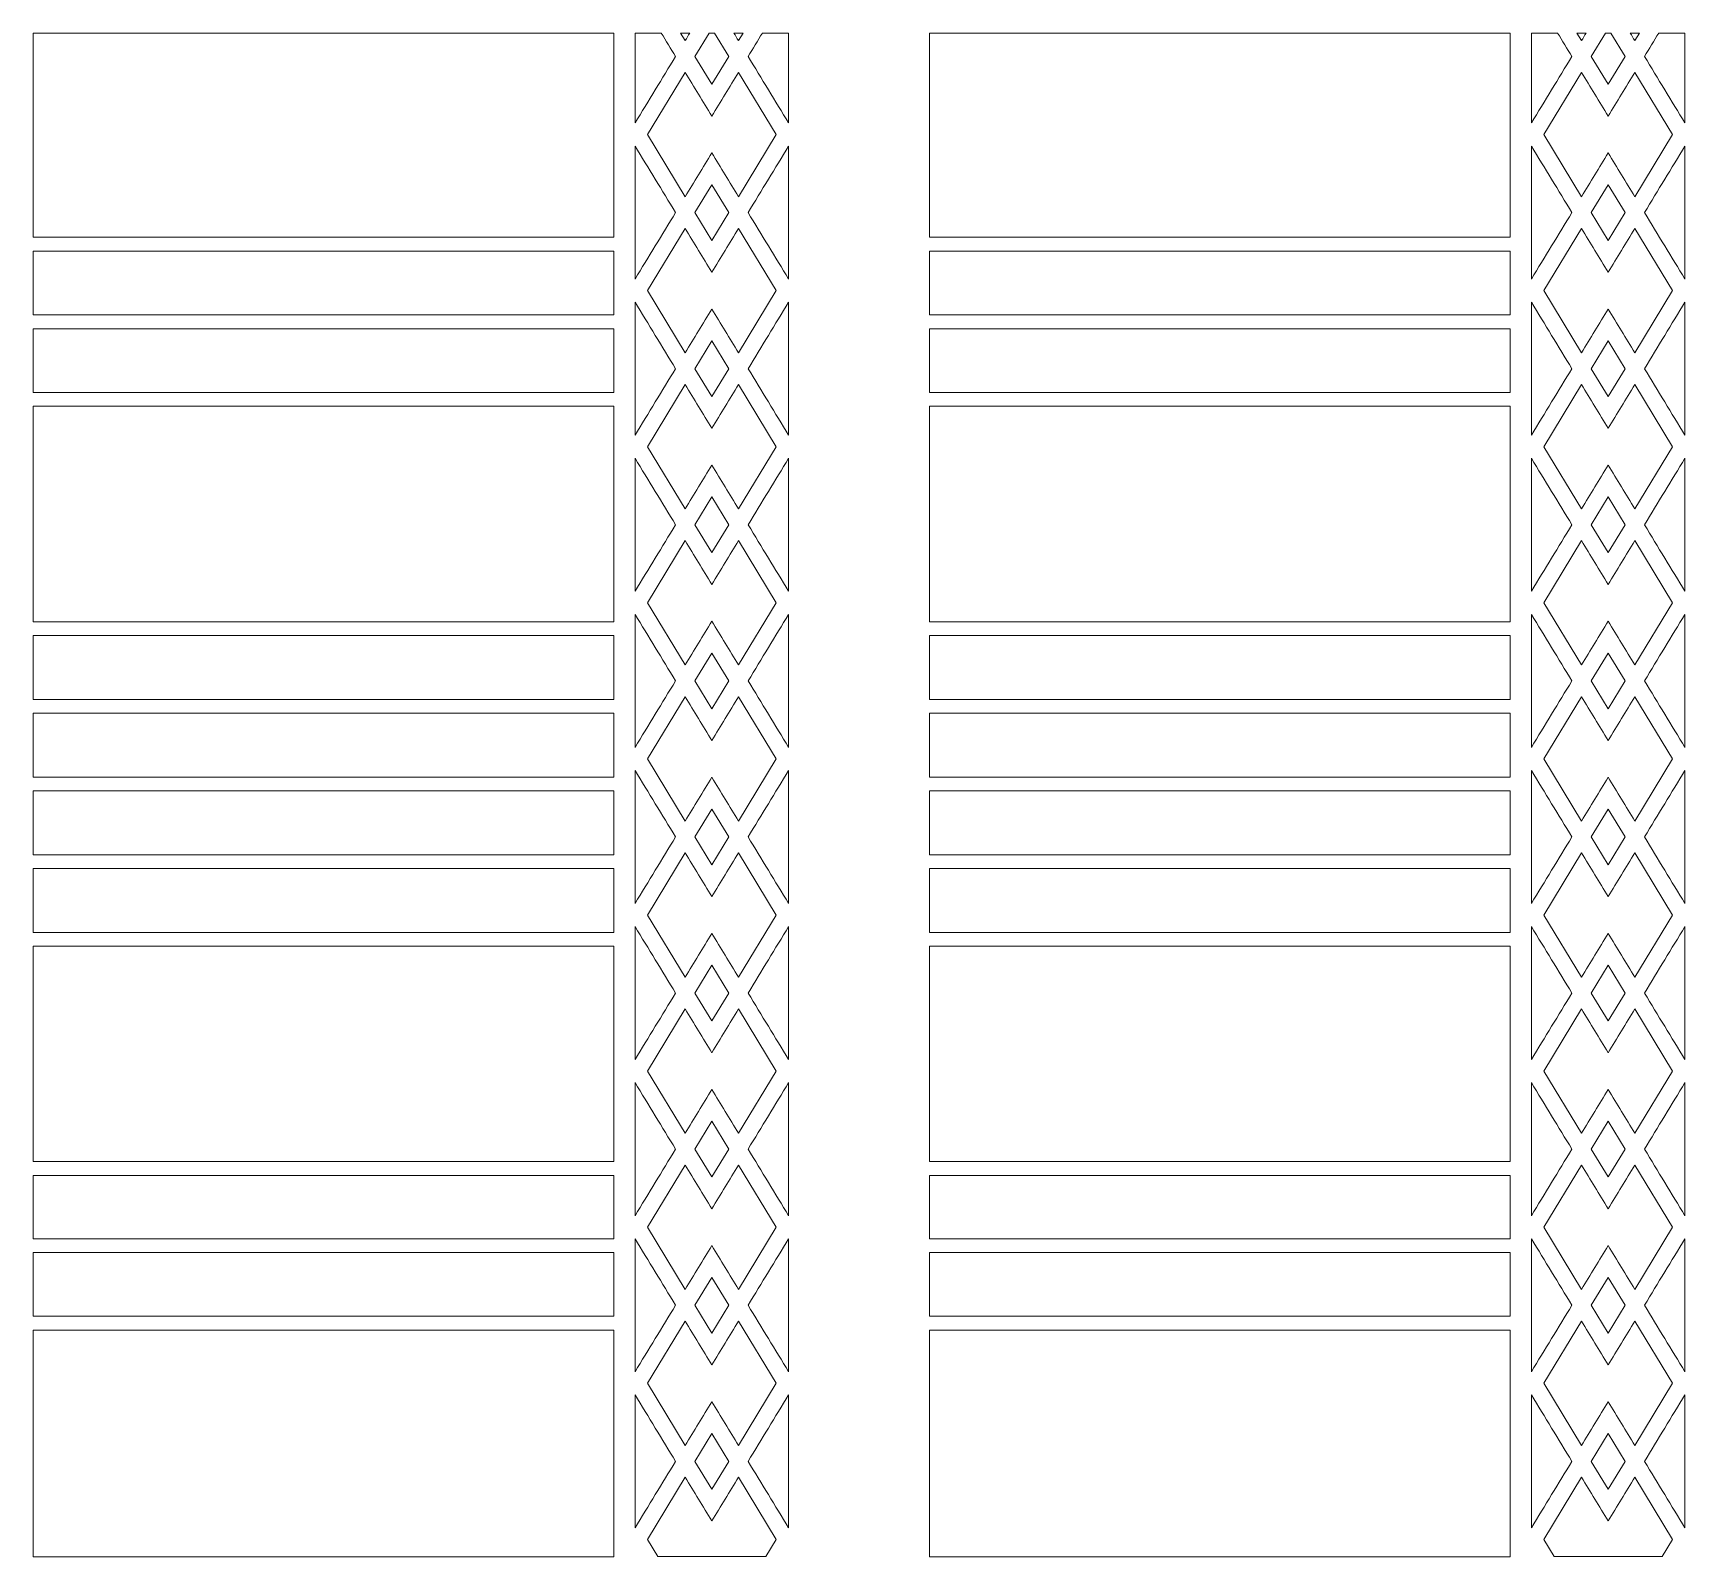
# Model space of a CAD drawing. Header units: centimetres. Extents: x -107 to 107, y -99 to 99.
import ezdxf

# ---------------------------------------------------------------- set-up
doc = ezdxf.new("R2010")
doc.units = ezdxf.units.CM
doc.header["$MEASUREMENT"] = 0
doc.layers.add('layer 1', color=7, linetype='Continuous')

msp = doc.modelspace()

# ---------------------------------------------------------------- linework, layer by layer
at = {"layer": 'layer 1', "color": 142, "lineweight": 9}
for points in [[(-107.35367, 72.49494), (-31.86477, 72.49494), (-31.86477, 99.00992), (-107.35367, 99.00992), (-107.35367, 72.49494)], [(-107.35367, 62.39415), (-31.85905, 62.39415), (-31.85905, 70.68053), (-107.35367, 70.68053), (-107.35367, 62.39415)], [(-107.35367, 52.31046), (-31.85905, 52.31046), (-31.85905, 60.58798), (-107.35367, 60.58798), (-107.35367, 52.31046)], [(-107.35367, 22.50454), (-31.86725, 22.50454), (-31.86725, 50.51286), (-107.35367, 50.51286), (-107.35367, 22.50454)], [(-107.35367, 12.4123), (-31.86725, 12.4123), (-31.86725, 20.70694), (-107.35367, 20.70694), (-107.35367, 12.4123)], [(-107.35367, 2.32434), (-31.86725, 2.32434), (-31.86725, 10.6147), (-107.35367, 10.6147), (-107.35367, 2.32434)], [(-107.35367, -7.75506), (-31.87163, -7.75506), (-31.87163, 0.53102), (-107.35367, 0.53102), (-107.35367, -7.75506)], [(-107.35367, -17.8473), (-31.86725, -17.8473), (-31.86725, -9.55266), (-107.35367, -9.55266), (-107.35367, -17.8473)], [(-107.35367, -47.61898), (-31.86725, -47.61898), (-31.86725, -19.64062), (-107.35367, -19.64062), (-107.35367, -47.61898)], [(-107.35367, -57.6513), (-31.86725, -57.6513), (-31.86725, -49.439), (-107.35367, -49.439), (-107.35367, -57.6513)], [(-107.35367, -67.72642), (-31.86725, -67.72642), (-31.86725, -59.4489), (-107.35367, -59.4489), (-107.35367, -67.72642)], [(-107.35367, -99.00992), (-31.88365, -99.00992), (-31.88365, -69.52402), (-107.35367, -69.52402), (-107.35367, -99.00992)]]:
    msp.add_lwpolyline(points, close=True, dxfattribs=at)
at = {"layer": 'layer 1', "color": 177, "lineweight": 9}
for points in [[(9.14772, 72.49494), (84.63662, 72.49494), (84.63662, 99.00992), (9.14772, 99.00992), (9.14772, 72.49494)], [(9.14772, 62.39415), (84.64234, 62.39415), (84.64234, 70.68053), (9.14772, 70.68053), (9.14772, 62.39415)], [(9.14772, 52.31046), (84.64234, 52.31046), (84.64234, 60.58798), (9.14772, 60.58798), (9.14772, 52.31046)], [(9.14772, 22.50454), (84.63414, 22.50454), (84.63414, 50.51286), (9.14772, 50.51286), (9.14772, 22.50454)], [(9.14772, 12.4123), (84.63414, 12.4123), (84.63414, 20.70694), (9.14772, 20.70694), (9.14772, 12.4123)], [(9.14772, 2.32434), (84.63414, 2.32434), (84.63414, 10.6147), (9.14772, 10.6147), (9.14772, 2.32434)], [(9.14772, -7.75506), (84.62976, -7.75506), (84.62976, 0.53102), (9.14772, 0.53102), (9.14772, -7.75506)], [(9.14772, -17.8473), (84.63414, -17.8473), (84.63414, -9.55266), (9.14772, -9.55266), (9.14772, -17.8473)], [(9.14772, -47.61898), (84.63414, -47.61898), (84.63414, -19.64062), (9.14772, -19.64062), (9.14772, -47.61898)], [(9.14772, -57.6513), (84.63414, -57.6513), (84.63414, -49.439), (9.14772, -49.439), (9.14772, -57.6513)], [(9.14772, -67.72642), (84.63414, -67.72642), (84.63414, -59.4489), (9.14772, -59.4489), (9.14772, -67.72642)], [(9.14772, -99.00992), (84.61774, -99.00992), (84.61774, -69.52402), (9.14772, -69.52402), (9.14772, -99.00992)]]:
    msp.add_lwpolyline(points, close=True, dxfattribs=at)
at = {"layer": 'layer 1', "color": 142, "lineweight": 9}
for points, knots in [([(-25.69549, 99.0078), (-25.69549, 99.0078), (-29.10583, 99.0078), (-29.10583, 99.0078), (-29.10583, 99.0078), (-29.10583, 99.0078), (-29.10583, 87.32188), (-29.10583, 87.32188), (-29.10583, 87.32188), (-27.35192, 90.2033), (-25.598, 93.08478), (-23.8441, 95.96621), (-23.8441, 95.96621), (-24.46123, 96.98008), (-25.07836, 97.99395), (-25.69549, 99.0078)], [0, 0, 0, 0, 0.2, 0.2, 0.2, 0.2, 0.4, 0.4, 0.4, 0.4, 0.6, 0.6, 0.6, 0.6, 1, 1, 1, 1]), ([(-21.99271, 99.00779), (-22.19065, 98.68261), (-22.3886, 98.35743), (-22.58653, 98.03226), (-22.58653, 98.03226), (-22.58653, 98.03226), (-23.18034, 99.00779), (-23.18034, 99.00779), (-23.18034, 99.00779), (-23.18034, 99.00779), (-21.99271, 99.00779), (-21.99271, 99.00779)], [0, 0, 0, 0, 0.25, 0.25, 0.25, 0.25, 0.5, 0.5, 0.5, 0.5, 1, 1, 1, 1]), ([(-18.77614, 99.00779), (-18.77614, 99.00779), (-16.92475, 95.96621), (-16.92475, 95.96621), (-16.92475, 95.96621), (-16.92475, 95.96621), (-19.12684, 92.34848), (-19.12684, 92.34848), (-19.12684, 92.34848), (-19.12684, 92.34848), (-21.32894, 95.96619), (-21.32894, 95.96619), (-21.32894, 95.96619), (-21.32894, 95.96619), (-19.47751, 99.00779), (-19.47751, 99.00779), (-19.47751, 99.00779), (-19.47751, 99.00779), (-18.77614, 99.00779), (-18.77614, 99.00779)], [0, 0, 0, 0, 0.166666667, 0.166666667, 0.166666667, 0.166666667, 0.333333333, 0.333333333, 0.333333333, 0.333333333, 0.5, 0.5, 0.5, 0.5, 0.666666667, 0.666666667, 0.666666667, 0.666666667, 1, 1, 1, 1]), ([(-15.07335, 99.00779), (-15.07335, 99.00779), (-15.66693, 98.03265), (-15.66693, 98.03265), (-15.66693, 98.03265), (-15.86479, 98.35771), (-16.06266, 98.68275), (-16.26053, 99.00779), (-16.26053, 99.00779), (-16.26053, 99.00779), (-15.07335, 99.00779), (-15.07335, 99.00779)], [0, 0, 0, 0, 0.25, 0.25, 0.25, 0.25, 0.5, 0.5, 0.5, 0.5, 1, 1, 1, 1]), ([(-9.14783, 99.00779), (-9.14783, 99.00779), (-9.14792, 87.32211), (-9.14792, 87.32211), (-9.14792, 87.32211), (-10.90173, 90.20341), (-12.65557, 93.08474), (-14.40941, 95.96605), (-14.40941, 95.96605), (-13.79226, 96.97994), (-13.17508, 97.99387), (-12.55792, 99.00779), (-12.55792, 99.00779), (-12.55792, 99.00779), (-9.14783, 99.00779), (-9.14783, 99.00779)], [0, 0, 0, 0, 0.2, 0.2, 0.2, 0.2, 0.4, 0.4, 0.4, 0.4, 0.6, 0.6, 0.6, 0.6, 1, 1, 1, 1]), ([(-15.66706, 77.748), (-15.66706, 77.748), (-10.75121, 85.82395), (-10.75121, 85.82395), (-10.75121, 85.82395), (-10.75121, 85.82395), (-15.66714, 93.90011), (-15.66714, 93.90011), (-15.66714, 93.90011), (-16.82038, 92.00552), (-17.97361, 90.11093), (-19.12685, 88.21636), (-19.12685, 88.21636), (-20.28005, 90.11095), (-21.43326, 92.00558), (-22.5865, 93.90021), (-22.5865, 93.90021), (-22.5865, 93.90021), (-27.50244, 85.82395), (-27.50244, 85.82395), (-27.50244, 85.82395), (-27.50244, 85.82395), (-22.58661, 77.74794), (-22.58661, 77.74794), (-22.58661, 77.74794), (-21.43336, 79.64259), (-20.28009, 81.53722), (-19.12685, 83.43185), (-19.12685, 83.43185), (-17.97359, 81.53725), (-16.82031, 79.64261), (-15.66706, 77.748)], [0, 0, 0, 0, 0.111111111, 0.111111111, 0.111111111, 0.111111111, 0.222222222, 0.222222222, 0.222222222, 0.222222222, 0.333333333, 0.333333333, 0.333333333, 0.333333333, 0.444444444, 0.444444444, 0.444444444, 0.444444444, 0.555555556, 0.555555556, 0.555555556, 0.555555556, 0.666666667, 0.666666667, 0.666666667, 0.666666667, 0.777777778, 0.777777778, 0.777777778, 0.777777778, 1, 1, 1, 1]), ([(-29.10582, 67.03778), (-29.10582, 67.03778), (-29.10582, 84.32622), (-29.10582, 84.32622), (-29.10582, 84.32622), (-27.3519, 81.44486), (-25.598, 78.56344), (-23.84413, 75.68203), (-23.84413, 75.68203), (-25.59801, 72.80062), (-27.35189, 69.91915), (-29.10582, 67.03778)], [0, 0, 0, 0, 0.25, 0.25, 0.25, 0.25, 0.5, 0.5, 0.5, 0.5, 1, 1, 1, 1]), ([(-9.1478, 67.03779), (-9.1478, 67.03779), (-9.15037, 84.322), (-9.15037, 84.322), (-9.15037, 84.322), (-10.90342, 81.44202), (-12.65646, 78.56203), (-14.40951, 75.68201), (-14.40951, 75.68201), (-12.65561, 72.80062), (-10.90171, 69.91918), (-9.1478, 67.03779)], [0, 0, 0, 0, 0.25, 0.25, 0.25, 0.25, 0.5, 0.5, 0.5, 0.5, 1, 1, 1, 1]), ([(-21.32911, 75.68202), (-21.32911, 75.68202), (-19.12684, 72.06403), (-19.12684, 72.06403), (-19.12684, 72.06403), (-19.12684, 72.06403), (-16.92459, 75.68202), (-16.92459, 75.68202), (-16.92459, 75.68202), (-16.92459, 75.68202), (-19.12684, 79.29999), (-19.12684, 79.29999), (-19.12684, 79.29999), (-19.12684, 79.29999), (-21.32911, 75.68202), (-21.32911, 75.68202)], [0, 0, 0, 0, 0.2, 0.2, 0.2, 0.2, 0.4, 0.4, 0.4, 0.4, 0.6, 0.6, 0.6, 0.6, 1, 1, 1, 1]), ([(-15.6668, 57.46449), (-15.6668, 57.46449), (-10.75121, 65.54007), (-10.75121, 65.54007), (-10.75121, 65.54007), (-10.75121, 65.54007), (-15.66713, 73.6162), (-15.66713, 73.6162), (-15.66713, 73.6162), (-16.82042, 71.72155), (-17.97359, 69.82679), (-19.12685, 67.93217), (-19.12685, 67.93217), (-20.28009, 69.8268), (-21.43334, 71.72147), (-22.5866, 73.61612), (-22.5866, 73.61612), (-22.5866, 73.61612), (-27.50244, 65.54007), (-27.50244, 65.54007), (-27.50244, 65.54007), (-27.50244, 65.54007), (-22.58685, 57.46444), (-22.58685, 57.46444), (-22.58685, 57.46444), (-21.4335, 59.35923), (-20.28015, 61.25401), (-19.12684, 63.14877), (-19.12684, 63.14877), (-17.9735, 61.25402), (-16.82014, 59.35924), (-15.6668, 57.46449)], [0, 0, 0, 0, 0.111111111, 0.111111111, 0.111111111, 0.111111111, 0.222222222, 0.222222222, 0.222222222, 0.222222222, 0.333333333, 0.333333333, 0.333333333, 0.333333333, 0.444444444, 0.444444444, 0.444444444, 0.444444444, 0.555555556, 0.555555556, 0.555555556, 0.555555556, 0.666666667, 0.666666667, 0.666666667, 0.666666667, 0.777777778, 0.777777778, 0.777777778, 0.777777778, 1, 1, 1, 1]), ([(-29.10583, 46.75461), (-29.10583, 46.75461), (-29.10582, 64.0421), (-29.10582, 64.0421), (-29.10582, 64.0421), (-27.35201, 61.16085), (-25.59828, 58.27969), (-23.84444, 55.39838), (-23.84444, 55.39838), (-25.59823, 52.51714), (-27.35204, 49.63585), (-29.10583, 46.75461)], [0, 0, 0, 0, 0.25, 0.25, 0.25, 0.25, 0.5, 0.5, 0.5, 0.5, 1, 1, 1, 1]), ([(-9.14782, 46.75467), (-9.14782, 46.75467), (-9.1478, 64.0421), (-9.1478, 64.0421), (-9.1478, 64.0421), (-10.90152, 61.16093), (-12.65529, 58.27975), (-14.40906, 55.39859), (-14.40906, 55.39859), (-12.65525, 52.51736), (-10.90155, 49.63596), (-9.14782, 46.75467)], [0, 0, 0, 0, 0.25, 0.25, 0.25, 0.25, 0.5, 0.5, 0.5, 0.5, 1, 1, 1, 1]), ([(-21.32926, 55.39838), (-21.32926, 55.39838), (-19.12684, 51.78011), (-19.12684, 51.78011), (-19.12684, 51.78011), (-19.12684, 51.78011), (-16.92443, 55.39839), (-16.92443, 55.39839), (-16.92443, 55.39839), (-16.92443, 55.39839), (-19.12682, 59.01664), (-19.12682, 59.01664), (-19.12682, 59.01664), (-19.12682, 59.01664), (-21.32926, 55.39838), (-21.32926, 55.39838)], [0, 0, 0, 0, 0.2, 0.2, 0.2, 0.2, 0.4, 0.4, 0.4, 0.4, 0.6, 0.6, 0.6, 0.6, 1, 1, 1, 1]), ([(-15.66701, 37.18122), (-15.66701, 37.18122), (-10.7512, 45.25668), (-10.7512, 45.25668), (-10.7512, 45.25668), (-10.7512, 45.25668), (-15.66658, 53.33193), (-15.66658, 53.33193), (-15.66658, 53.33193), (-16.81993, 51.43715), (-17.9735, 49.54275), (-19.12685, 47.64799), (-19.12685, 47.64799), (-20.28012, 49.54269), (-21.43355, 51.43759), (-22.58686, 53.33233), (-22.58686, 53.33233), (-22.58686, 53.33233), (-27.50243, 45.25668), (-27.50243, 45.25668), (-27.50243, 45.25668), (-27.50243, 45.25668), (-22.58678, 37.18096), (-22.58678, 37.18096), (-22.58678, 37.18096), (-21.43347, 39.07569), (-20.28015, 40.97044), (-19.12684, 42.86516), (-19.12684, 42.86516), (-17.97356, 40.97053), (-16.82027, 39.07586), (-15.66701, 37.18122)], [0, 0, 0, 0, 0.111111111, 0.111111111, 0.111111111, 0.111111111, 0.222222222, 0.222222222, 0.222222222, 0.222222222, 0.333333333, 0.333333333, 0.333333333, 0.333333333, 0.444444444, 0.444444444, 0.444444444, 0.444444444, 0.555555556, 0.555555556, 0.555555556, 0.555555556, 0.666666667, 0.666666667, 0.666666667, 0.666666667, 0.777777778, 0.777777778, 0.777777778, 0.777777778, 1, 1, 1, 1]), ([(-29.10583, 26.47107), (-29.10583, 26.47107), (-29.10582, 43.75897), (-29.10582, 43.75897), (-29.10582, 43.75897), (-27.35198, 40.87777), (-25.59816, 37.99648), (-23.84439, 35.11525), (-23.84439, 35.11525), (-25.59823, 32.23392), (-27.35196, 29.35241), (-29.10583, 26.47107)], [0, 0, 0, 0, 0.25, 0.25, 0.25, 0.25, 0.5, 0.5, 0.5, 0.5, 1, 1, 1, 1]), ([(-9.1478, 26.47111), (-9.1478, 26.47111), (-9.14782, 43.75891), (-9.14782, 43.75891), (-9.14782, 43.75891), (-10.90165, 40.87762), (-12.65546, 37.99634), (-14.40932, 35.11502), (-14.40932, 35.11502), (-12.65549, 32.23371), (-10.90165, 29.35239), (-9.1478, 26.47111)], [0, 0, 0, 0, 0.25, 0.25, 0.25, 0.25, 0.5, 0.5, 0.5, 0.5, 1, 1, 1, 1]), ([(-16.9244, 35.11503), (-16.9244, 35.11503), (-19.12682, 31.49677), (-19.12682, 31.49677), (-19.12682, 31.49677), (-19.12682, 31.49677), (-21.32928, 35.11503), (-21.32928, 35.11503), (-21.32928, 35.11503), (-21.32928, 35.11503), (-19.12682, 38.7333), (-19.12682, 38.7333), (-19.12682, 38.7333), (-19.12682, 38.7333), (-16.9244, 35.11503), (-16.9244, 35.11503)], [0, 0, 0, 0, 0.2, 0.2, 0.2, 0.2, 0.4, 0.4, 0.4, 0.4, 0.6, 0.6, 0.6, 0.6, 1, 1, 1, 1]), ([(-15.6669, 33.04916), (-16.82023, 31.15443), (-17.97351, 29.25962), (-19.12684, 27.36491), (-19.12684, 27.36491), (-20.28015, 29.25965), (-21.43355, 31.15414), (-22.5869, 33.04894), (-22.5869, 33.04894), (-22.5869, 33.04894), (-27.50243, 24.97338), (-27.50243, 24.97338), (-27.50243, 24.97338), (-27.50243, 24.97338), (-22.58685, 16.89776), (-22.58685, 16.89776), (-22.58685, 16.89776), (-21.4335, 18.79254), (-20.28015, 20.68732), (-19.12684, 22.58207), (-19.12684, 22.58207), (-17.97349, 20.68729), (-16.82001, 18.79281), (-15.66665, 16.89802), (-15.66665, 16.89802), (-15.66665, 16.89802), (-10.7512, 24.97338), (-10.7512, 24.97338), (-10.7512, 24.97338), (-10.7512, 24.97338), (-15.6669, 33.04916), (-15.6669, 33.04916)], [0, 0, 0, 0, 0.111111111, 0.111111111, 0.111111111, 0.111111111, 0.222222222, 0.222222222, 0.222222222, 0.222222222, 0.333333333, 0.333333333, 0.333333333, 0.333333333, 0.444444444, 0.444444444, 0.444444444, 0.444444444, 0.555555556, 0.555555556, 0.555555556, 0.555555556, 0.666666667, 0.666666667, 0.666666667, 0.666666667, 0.777777778, 0.777777778, 0.777777778, 0.777777778, 1, 1, 1, 1]), ([(-29.10582, 6.18793), (-29.10582, 6.18793), (-29.10582, 23.47544), (-29.10582, 23.47544), (-29.10582, 23.47544), (-27.35201, 20.59419), (-25.59827, 17.71301), (-23.84444, 14.8317), (-23.84444, 14.8317), (-25.59822, 11.95045), (-27.35202, 9.06916), (-29.10582, 6.18793)], [0, 0, 0, 0, 0.25, 0.25, 0.25, 0.25, 0.5, 0.5, 0.5, 0.5, 1, 1, 1, 1]), ([(-9.1478, 6.188), (-9.1478, 6.188), (-9.14782, 23.47538), (-9.14782, 23.47538), (-9.14782, 23.47538), (-10.90155, 20.59417), (-12.65538, 17.71286), (-14.40915, 14.83169), (-14.40915, 14.83169), (-12.65534, 11.95049), (-10.90155, 9.06922), (-9.1478, 6.188)], [0, 0, 0, 0, 0.25, 0.25, 0.25, 0.25, 0.5, 0.5, 0.5, 0.5, 1, 1, 1, 1]), ([(-21.32926, 14.83169), (-21.32926, 14.83169), (-19.12682, 11.21342), (-19.12682, 11.21342), (-19.12682, 11.21342), (-19.12682, 11.21342), (-16.92442, 14.83172), (-16.92442, 14.83172), (-16.92442, 14.83172), (-16.92442, 14.83172), (-19.12682, 18.44995), (-19.12682, 18.44995), (-19.12682, 18.44995), (-19.12682, 18.44995), (-21.32926, 14.83169), (-21.32926, 14.83169)], [0, 0, 0, 0, 0.2, 0.2, 0.2, 0.2, 0.4, 0.4, 0.4, 0.4, 0.6, 0.6, 0.6, 0.6, 1, 1, 1, 1]), ([(-22.58651, -3.38615), (-22.58651, -3.38615), (-27.50243, 4.68999), (-27.50243, 4.68999), (-27.50243, 4.68999), (-27.50243, 4.68999), (-22.58685, 12.76564), (-22.58685, 12.76564), (-22.58685, 12.76564), (-21.43353, 10.87087), (-20.28013, 8.97603), (-19.12684, 7.0813), (-19.12684, 7.0813), (-17.97349, 8.97607), (-16.81994, 10.87051), (-15.66658, 12.76528), (-15.66658, 12.76528), (-15.66658, 12.76528), (-10.7512, 4.68999), (-10.7512, 4.68999), (-10.7512, 4.68999), (-10.7512, 4.68999), (-15.66729, -3.38586), (-15.66729, -3.38586), (-15.66729, -3.38586), (-16.82047, -1.49138), (-17.97366, 0.40315), (-19.12684, 2.29763), (-19.12684, 2.29763), (-20.28005, 0.40305), (-21.4333, -1.49155), (-22.58651, -3.38615)], [0, 0, 0, 0, 0.111111111, 0.111111111, 0.111111111, 0.111111111, 0.222222222, 0.222222222, 0.222222222, 0.222222222, 0.333333333, 0.333333333, 0.333333333, 0.333333333, 0.444444444, 0.444444444, 0.444444444, 0.444444444, 0.555555556, 0.555555556, 0.555555556, 0.555555556, 0.666666667, 0.666666667, 0.666666667, 0.666666667, 0.777777778, 0.777777778, 0.777777778, 0.777777778, 1, 1, 1, 1]), ([(-29.10582, -14.09644), (-29.10582, -14.09644), (-29.10583, 3.19231), (-29.10583, 3.19231), (-29.10583, 3.19231), (-27.35188, 0.31088), (-25.59794, -2.57063), (-23.84403, -5.45205), (-23.84403, -5.45205), (-25.59794, -8.33352), (-27.35187, -11.21503), (-29.10582, -14.09644)], [0, 0, 0, 0, 0.25, 0.25, 0.25, 0.25, 0.5, 0.5, 0.5, 0.5, 1, 1, 1, 1]), ([(-9.1478, -14.09638), (-9.1478, -14.09638), (-9.14782, 3.19224), (-9.14782, 3.19224), (-9.14782, 3.19224), (-10.90175, 0.31079), (-12.65563, -2.57062), (-14.40957, -5.45208), (-14.40957, -5.45208), (-12.65564, -8.33351), (-10.90172, -11.21497), (-9.1478, -14.09638)], [0, 0, 0, 0, 0.25, 0.25, 0.25, 0.25, 0.5, 0.5, 0.5, 0.5, 1, 1, 1, 1]), ([(-21.32901, -5.45207), (-21.32901, -5.45207), (-19.12682, -9.06993), (-19.12682, -9.06993), (-19.12682, -9.06993), (-19.12682, -9.06993), (-16.92465, -5.45208), (-16.92465, -5.45208), (-16.92465, -5.45208), (-16.92465, -5.45208), (-19.12682, -1.83423), (-19.12682, -1.83423), (-19.12682, -1.83423), (-19.12682, -1.83423), (-21.32901, -5.45207), (-21.32901, -5.45207)], [0, 0, 0, 0, 0.2, 0.2, 0.2, 0.2, 0.4, 0.4, 0.4, 0.4, 0.6, 0.6, 0.6, 0.6, 1, 1, 1, 1]), ([(-15.66665, -23.66951), (-16.82001, -21.77473), (-17.9735, -19.88024), (-19.12685, -17.98546), (-19.12685, -17.98546), (-20.28016, -19.8802), (-21.43352, -21.77499), (-22.58685, -23.66977), (-22.58685, -23.66977), (-22.58685, -23.66977), (-27.50243, -15.59415), (-27.50243, -15.59415), (-27.50243, -15.59415), (-27.50243, -15.59415), (-22.58673, -7.51835), (-22.58673, -7.51835), (-22.58673, -7.51835), (-21.43348, -9.41299), (-20.28006, -11.30717), (-19.12684, -13.20178), (-19.12684, -13.20178), (-17.9736, -11.30723), (-16.82038, -9.41262), (-15.66713, -7.51801), (-15.66713, -7.51801), (-15.66713, -7.51801), (-10.7512, -15.59415), (-10.7512, -15.59415), (-10.7512, -15.59415), (-10.7512, -15.59415), (-15.66665, -23.66951), (-15.66665, -23.66951)], [0, 0, 0, 0, 0.111111111, 0.111111111, 0.111111111, 0.111111111, 0.222222222, 0.222222222, 0.222222222, 0.222222222, 0.333333333, 0.333333333, 0.333333333, 0.333333333, 0.444444444, 0.444444444, 0.444444444, 0.444444444, 0.555555556, 0.555555556, 0.555555556, 0.555555556, 0.666666667, 0.666666667, 0.666666667, 0.666666667, 0.777777778, 0.777777778, 0.777777778, 0.777777778, 1, 1, 1, 1]), ([(-29.10582, -34.37957), (-29.10582, -34.37957), (-29.10582, -17.09207), (-29.10582, -17.09207), (-29.10582, -17.09207), (-27.35201, -19.97334), (-25.59825, -22.85452), (-23.84444, -25.73582), (-23.84444, -25.73582), (-25.59823, -28.61707), (-27.35204, -31.49835), (-29.10582, -34.37957)], [0, 0, 0, 0, 0.25, 0.25, 0.25, 0.25, 0.5, 0.5, 0.5, 0.5, 1, 1, 1, 1]), ([(-9.14782, -34.37954), (-9.14782, -34.37954), (-9.14782, -17.09213), (-9.14782, -17.09213), (-9.14782, -17.09213), (-10.90157, -19.97335), (-12.65539, -22.85469), (-14.40916, -25.73586), (-14.40916, -25.73586), (-12.65537, -28.61708), (-10.90155, -31.49831), (-9.14782, -34.37954)], [0, 0, 0, 0, 0.25, 0.25, 0.25, 0.25, 0.5, 0.5, 0.5, 0.5, 1, 1, 1, 1]), ([(-16.92443, -25.73583), (-16.92443, -25.73583), (-19.12682, -29.35411), (-19.12682, -29.35411), (-19.12682, -29.35411), (-19.12682, -29.35411), (-21.32925, -25.73582), (-21.32925, -25.73582), (-21.32925, -25.73582), (-21.32925, -25.73582), (-19.12684, -22.11758), (-19.12684, -22.11758), (-19.12684, -22.11758), (-19.12684, -22.11758), (-16.92443, -25.73583), (-16.92443, -25.73583)], [0, 0, 0, 0, 0.2, 0.2, 0.2, 0.2, 0.4, 0.4, 0.4, 0.4, 0.6, 0.6, 0.6, 0.6, 1, 1, 1, 1]), ([(-22.58661, -43.95355), (-22.58661, -43.95355), (-27.50244, -35.87754), (-27.50244, -35.87754), (-27.50244, -35.87754), (-27.50244, -35.87754), (-22.58686, -27.80188), (-22.58686, -27.80188), (-22.58686, -27.80188), (-21.43353, -29.69666), (-20.28013, -31.5915), (-19.12684, -33.48623), (-19.12684, -33.48623), (-17.97349, -31.59147), (-16.81996, -29.69704), (-15.66661, -27.80226), (-15.66661, -27.80226), (-15.66661, -27.80226), (-10.75121, -35.87754), (-10.75121, -35.87754), (-10.75121, -35.87754), (-10.75121, -35.87754), (-15.66706, -43.95349), (-15.66706, -43.95349), (-15.66706, -43.95349), (-16.82031, -42.05886), (-17.97359, -40.16424), (-19.12685, -38.26964), (-19.12685, -38.26964), (-20.28009, -40.16426), (-21.43336, -42.05891), (-22.58661, -43.95355)], [0, 0, 0, 0, 0.111111111, 0.111111111, 0.111111111, 0.111111111, 0.222222222, 0.222222222, 0.222222222, 0.222222222, 0.333333333, 0.333333333, 0.333333333, 0.333333333, 0.444444444, 0.444444444, 0.444444444, 0.444444444, 0.555555556, 0.555555556, 0.555555556, 0.555555556, 0.666666667, 0.666666667, 0.666666667, 0.666666667, 0.777777778, 0.777777778, 0.777777778, 0.777777778, 1, 1, 1, 1]), ([(-29.10571, -54.66348), (-29.10571, -54.66348), (-29.10582, -37.37524), (-29.10582, -37.37524), (-29.10582, -37.37524), (-27.35193, -40.25656), (-25.59805, -43.13795), (-23.84422, -46.01927), (-23.84422, -46.01927), (-25.59806, -48.9006), (-27.35184, -51.78215), (-29.10571, -54.66348)], [0, 0, 0, 0, 0.25, 0.25, 0.25, 0.25, 0.5, 0.5, 0.5, 0.5, 1, 1, 1, 1]), ([(-9.14782, -54.66366), (-9.14782, -54.66366), (-9.14782, -37.37528), (-9.14782, -37.37528), (-9.14782, -37.37528), (-10.90171, -40.25667), (-12.65558, -43.13805), (-14.4095, -46.01946), (-14.4095, -46.01946), (-12.6556, -48.90086), (-10.90171, -51.78229), (-9.14782, -54.66366)], [0, 0, 0, 0, 0.25, 0.25, 0.25, 0.25, 0.5, 0.5, 0.5, 0.5, 1, 1, 1, 1]), ([(-21.32911, -46.01948), (-21.32911, -46.01948), (-19.12684, -49.63745), (-19.12684, -49.63745), (-19.12684, -49.63745), (-19.12684, -49.63745), (-16.92459, -46.01945), (-16.92459, -46.01945), (-16.92459, -46.01945), (-16.92459, -46.01945), (-19.12684, -42.4015), (-19.12684, -42.4015), (-19.12684, -42.4015), (-19.12684, -42.4015), (-21.32911, -46.01948), (-21.32911, -46.01948)], [0, 0, 0, 0, 0.2, 0.2, 0.2, 0.2, 0.4, 0.4, 0.4, 0.4, 0.6, 0.6, 0.6, 0.6, 1, 1, 1, 1]), ([(-22.58653, -64.23759), (-22.58653, -64.23759), (-27.50244, -56.16141), (-27.50244, -56.16141), (-27.50244, -56.16141), (-27.50244, -56.16141), (-22.58681, -48.08572), (-22.58681, -48.08572), (-22.58681, -48.08572), (-21.43354, -49.9804), (-20.28011, -51.87467), (-19.12685, -53.76931), (-19.12685, -53.76931), (-17.97359, -51.87471), (-16.82032, -49.98003), (-15.66706, -48.08539), (-15.66706, -48.08539), (-15.66706, -48.08539), (-10.75121, -56.16141), (-10.75121, -56.16141), (-10.75121, -56.16141), (-10.75121, -56.16141), (-15.66706, -64.23769), (-15.66706, -64.23769), (-15.66706, -64.23769), (-16.82032, -62.34308), (-17.9736, -60.44844), (-19.12685, -58.55382), (-19.12685, -58.55382), (-20.28004, -60.44841), (-21.43329, -62.343), (-22.58653, -64.23759)], [0, 0, 0, 0, 0.111111111, 0.111111111, 0.111111111, 0.111111111, 0.222222222, 0.222222222, 0.222222222, 0.222222222, 0.333333333, 0.333333333, 0.333333333, 0.333333333, 0.444444444, 0.444444444, 0.444444444, 0.444444444, 0.555555556, 0.555555556, 0.555555556, 0.555555556, 0.666666667, 0.666666667, 0.666666667, 0.666666667, 0.777777778, 0.777777778, 0.777777778, 0.777777778, 1, 1, 1, 1]), ([(-29.10582, -74.94796), (-29.10582, -74.94796), (-29.10502, -57.6607), (-29.10502, -57.6607), (-29.10502, -57.6607), (-27.35133, -60.54174), (-25.59762, -63.42283), (-23.84397, -66.30388), (-23.84397, -66.30388), (-25.59786, -69.1853), (-27.35189, -72.0666), (-29.10582, -74.94796)], [0, 0, 0, 0, 0.25, 0.25, 0.25, 0.25, 0.5, 0.5, 0.5, 0.5, 1, 1, 1, 1]), ([(-9.14771, -74.94807), (-9.14771, -74.94807), (-9.14782, -57.65939), (-9.14782, -57.65939), (-9.14782, -57.65939), (-10.90166, -60.54081), (-12.65562, -63.4223), (-14.4095, -66.30366), (-14.4095, -66.30366), (-12.65555, -69.18513), (-10.9016, -72.06661), (-9.14771, -74.94807)], [0, 0, 0, 0, 0.25, 0.25, 0.25, 0.25, 0.5, 0.5, 0.5, 0.5, 1, 1, 1, 1]), ([(-21.32894, -66.30367), (-21.32894, -66.30367), (-19.12684, -69.92138), (-19.12684, -69.92138), (-19.12684, -69.92138), (-19.12684, -69.92138), (-16.92477, -66.30364), (-16.92477, -66.30364), (-16.92477, -66.30364), (-16.92477, -66.30364), (-19.12684, -62.68594), (-19.12684, -62.68594), (-19.12684, -62.68594), (-19.12684, -62.68594), (-21.32894, -66.30367), (-21.32894, -66.30367)], [0, 0, 0, 0, 0.2, 0.2, 0.2, 0.2, 0.4, 0.4, 0.4, 0.4, 0.6, 0.6, 0.6, 0.6, 1, 1, 1, 1]), ([(-22.58668, -84.52207), (-22.58668, -84.52207), (-27.50244, -76.44591), (-27.50244, -76.44591), (-27.50244, -76.44591), (-27.50244, -76.44591), (-22.58653, -68.36971), (-22.58653, -68.36971), (-22.58653, -68.36971), (-21.43329, -70.26432), (-20.28004, -72.15892), (-19.12685, -74.0535), (-19.12685, -74.0535), (-17.97362, -72.15893), (-16.82037, -70.26433), (-15.66713, -68.36974), (-15.66713, -68.36974), (-15.66713, -68.36974), (-10.75121, -76.44591), (-10.75121, -76.44591), (-10.75121, -76.44591), (-10.75121, -76.44591), (-15.66706, -84.52191), (-15.66706, -84.52191), (-15.66706, -84.52191), (-16.82033, -82.62728), (-17.9736, -80.73261), (-19.12685, -78.83801), (-19.12685, -78.83801), (-20.28011, -80.73268), (-21.4334, -82.62736), (-22.58668, -84.52207)], [0, 0, 0, 0, 0.111111111, 0.111111111, 0.111111111, 0.111111111, 0.222222222, 0.222222222, 0.222222222, 0.222222222, 0.333333333, 0.333333333, 0.333333333, 0.333333333, 0.444444444, 0.444444444, 0.444444444, 0.444444444, 0.555555556, 0.555555556, 0.555555556, 0.555555556, 0.666666667, 0.666666667, 0.666666667, 0.666666667, 0.777777778, 0.777777778, 0.777777778, 0.777777778, 1, 1, 1, 1]), ([(-29.10582, -95.23205), (-29.10582, -95.23205), (-29.10583, -77.9436), (-29.10583, -77.9436), (-29.10583, -77.9436), (-27.35192, -80.82501), (-25.59807, -83.70658), (-23.8442, -86.588), (-23.8442, -86.588), (-25.59805, -89.46934), (-27.35193, -92.35074), (-29.10582, -95.23205)], [0, 0, 0, 0, 0.25, 0.25, 0.25, 0.25, 0.5, 0.5, 0.5, 0.5, 1, 1, 1, 1]), ([(-9.1478, -95.23203), (-9.1478, -95.23203), (-9.14846, -77.94468), (-9.14846, -77.94468), (-9.14846, -77.94468), (-10.90217, -80.82567), (-12.65597, -83.7066), (-14.40964, -86.58764), (-14.40964, -86.58764), (-12.6557, -89.46908), (-10.90174, -92.35058), (-9.1478, -95.23203)], [0, 0, 0, 0, 0.25, 0.25, 0.25, 0.25, 0.5, 0.5, 0.5, 0.5, 1, 1, 1, 1]), ([(-21.3291, -86.58786), (-21.3291, -86.58786), (-19.12684, -82.96986), (-19.12684, -82.96986), (-19.12684, -82.96986), (-19.12684, -82.96986), (-16.9246, -86.58786), (-16.9246, -86.58786), (-16.9246, -86.58786), (-16.9246, -86.58786), (-19.12684, -90.20582), (-19.12684, -90.20582), (-19.12684, -90.20582), (-19.12684, -90.20582), (-21.3291, -86.58786), (-21.3291, -86.58786)], [0, 0, 0, 0, 0.2, 0.2, 0.2, 0.2, 0.4, 0.4, 0.4, 0.4, 0.6, 0.6, 0.6, 0.6, 1, 1, 1, 1]), ([(-26.14022, -98.96771), (-26.14022, -98.96771), (-27.50244, -96.72978), (-27.50244, -96.72978), (-27.50244, -96.72978), (-27.50244, -96.72978), (-22.58661, -88.65374), (-22.58661, -88.65374), (-22.58661, -88.65374), (-21.43335, -90.54838), (-20.28009, -92.44306), (-19.12685, -94.33768), (-19.12685, -94.33768), (-17.97361, -92.4431), (-16.82029, -90.54842), (-15.66704, -88.65382), (-15.66704, -88.65382), (-15.66704, -88.65382), (-10.75121, -96.72978), (-10.75121, -96.72978), (-10.75121, -96.72978), (-10.75121, -96.72978), (-12.11343, -98.96772), (-12.11343, -98.96772), (-12.11343, -98.96772), (-12.11343, -98.96772), (-26.14022, -98.96771), (-26.14022, -98.96771)], [0, 0, 0, 0, 0.125, 0.125, 0.125, 0.125, 0.25, 0.25, 0.25, 0.25, 0.375, 0.375, 0.375, 0.375, 0.5, 0.5, 0.5, 0.5, 0.625, 0.625, 0.625, 0.625, 0.75, 0.75, 0.75, 0.75, 1, 1, 1, 1])]:
    msp.add_open_spline(points, degree=3, knots=knots, dxfattribs=at)
at = {"layer": 'layer 1', "color": 177, "lineweight": 9}
for points, knots in [([(90.8059, 99.0078), (90.8059, 99.0078), (87.39556, 99.0078), (87.39556, 99.0078), (87.39556, 99.0078), (87.39556, 99.0078), (87.39556, 87.32188), (87.39556, 87.32188), (87.39556, 87.32188), (89.14947, 90.2033), (90.90339, 93.08478), (92.65729, 95.96621), (92.65729, 95.96621), (92.04016, 96.98008), (91.42303, 97.99395), (90.8059, 99.0078)], [0, 0, 0, 0, 0.2, 0.2, 0.2, 0.2, 0.4, 0.4, 0.4, 0.4, 0.6, 0.6, 0.6, 0.6, 1, 1, 1, 1]), ([(94.50868, 99.00779), (94.31074, 98.68261), (94.11279, 98.35743), (93.91486, 98.03226), (93.91486, 98.03226), (93.91486, 98.03226), (93.32105, 99.00779), (93.32105, 99.00779), (93.32105, 99.00779), (93.32105, 99.00779), (94.50868, 99.00779), (94.50868, 99.00779)], [0, 0, 0, 0, 0.25, 0.25, 0.25, 0.25, 0.5, 0.5, 0.5, 0.5, 1, 1, 1, 1]), ([(97.72525, 99.00779), (97.72525, 99.00779), (99.57664, 95.96621), (99.57664, 95.96621), (99.57664, 95.96621), (99.57664, 95.96621), (97.37455, 92.34848), (97.37455, 92.34848), (97.37455, 92.34848), (97.37455, 92.34848), (95.17245, 95.96619), (95.17245, 95.96619), (95.17245, 95.96619), (95.17245, 95.96619), (97.02388, 99.00779), (97.02388, 99.00779), (97.02388, 99.00779), (97.02388, 99.00779), (97.72525, 99.00779), (97.72525, 99.00779)], [0, 0, 0, 0, 0.166666667, 0.166666667, 0.166666667, 0.166666667, 0.333333333, 0.333333333, 0.333333333, 0.333333333, 0.5, 0.5, 0.5, 0.5, 0.666666667, 0.666666667, 0.666666667, 0.666666667, 1, 1, 1, 1]), ([(101.42804, 99.00779), (101.42804, 99.00779), (100.83446, 98.03265), (100.83446, 98.03265), (100.83446, 98.03265), (100.6366, 98.35771), (100.43873, 98.68275), (100.24086, 99.00779), (100.24086, 99.00779), (100.24086, 99.00779), (101.42804, 99.00779), (101.42804, 99.00779)], [0, 0, 0, 0, 0.25, 0.25, 0.25, 0.25, 0.5, 0.5, 0.5, 0.5, 1, 1, 1, 1]), ([(107.35356, 99.00779), (107.35356, 99.00779), (107.35347, 87.32211), (107.35347, 87.32211), (107.35347, 87.32211), (105.59966, 90.20341), (103.84582, 93.08474), (102.09198, 95.96605), (102.09198, 95.96605), (102.70913, 96.97994), (103.32631, 97.99387), (103.94347, 99.00779), (103.94347, 99.00779), (103.94347, 99.00779), (107.35356, 99.00779), (107.35356, 99.00779)], [0, 0, 0, 0, 0.2, 0.2, 0.2, 0.2, 0.4, 0.4, 0.4, 0.4, 0.6, 0.6, 0.6, 0.6, 1, 1, 1, 1]), ([(100.83433, 77.748), (100.83433, 77.748), (105.75018, 85.82395), (105.75018, 85.82395), (105.75018, 85.82395), (105.75018, 85.82395), (100.83425, 93.90011), (100.83425, 93.90011), (100.83425, 93.90011), (99.68101, 92.00552), (98.52778, 90.11093), (97.37454, 88.21636), (97.37454, 88.21636), (96.22134, 90.11095), (95.06813, 92.00558), (93.91489, 93.90021), (93.91489, 93.90021), (93.91489, 93.90021), (88.99895, 85.82395), (88.99895, 85.82395), (88.99895, 85.82395), (88.99895, 85.82395), (93.91478, 77.74794), (93.91478, 77.74794), (93.91478, 77.74794), (95.06803, 79.64259), (96.2213, 81.53722), (97.37454, 83.43185), (97.37454, 83.43185), (98.5278, 81.53725), (99.68108, 79.64261), (100.83433, 77.748)], [0, 0, 0, 0, 0.111111111, 0.111111111, 0.111111111, 0.111111111, 0.222222222, 0.222222222, 0.222222222, 0.222222222, 0.333333333, 0.333333333, 0.333333333, 0.333333333, 0.444444444, 0.444444444, 0.444444444, 0.444444444, 0.555555556, 0.555555556, 0.555555556, 0.555555556, 0.666666667, 0.666666667, 0.666666667, 0.666666667, 0.777777778, 0.777777778, 0.777777778, 0.777777778, 1, 1, 1, 1]), ([(87.39557, 67.03778), (87.39557, 67.03778), (87.39557, 84.32622), (87.39557, 84.32622), (87.39557, 84.32622), (89.14949, 81.44486), (90.90339, 78.56344), (92.65726, 75.68203), (92.65726, 75.68203), (90.90338, 72.80062), (89.1495, 69.91915), (87.39557, 67.03778)], [0, 0, 0, 0, 0.25, 0.25, 0.25, 0.25, 0.5, 0.5, 0.5, 0.5, 1, 1, 1, 1]), ([(107.35359, 67.03779), (107.35359, 67.03779), (107.35102, 84.322), (107.35102, 84.322), (107.35102, 84.322), (105.59797, 81.44202), (103.84493, 78.56203), (102.09188, 75.68201), (102.09188, 75.68201), (103.84578, 72.80062), (105.59968, 69.91918), (107.35359, 67.03779)], [0, 0, 0, 0, 0.25, 0.25, 0.25, 0.25, 0.5, 0.5, 0.5, 0.5, 1, 1, 1, 1]), ([(95.17228, 75.68202), (95.17228, 75.68202), (97.37455, 72.06403), (97.37455, 72.06403), (97.37455, 72.06403), (97.37455, 72.06403), (99.5768, 75.68202), (99.5768, 75.68202), (99.5768, 75.68202), (99.5768, 75.68202), (97.37455, 79.29999), (97.37455, 79.29999), (97.37455, 79.29999), (97.37455, 79.29999), (95.17228, 75.68202), (95.17228, 75.68202)], [0, 0, 0, 0, 0.2, 0.2, 0.2, 0.2, 0.4, 0.4, 0.4, 0.4, 0.6, 0.6, 0.6, 0.6, 1, 1, 1, 1]), ([(100.83459, 57.46449), (100.83459, 57.46449), (105.75018, 65.54007), (105.75018, 65.54007), (105.75018, 65.54007), (105.75018, 65.54007), (100.83426, 73.6162), (100.83426, 73.6162), (100.83426, 73.6162), (99.68097, 71.72155), (98.5278, 69.82679), (97.37454, 67.93217), (97.37454, 67.93217), (96.2213, 69.8268), (95.06805, 71.72147), (93.91479, 73.61612), (93.91479, 73.61612), (93.91479, 73.61612), (88.99895, 65.54007), (88.99895, 65.54007), (88.99895, 65.54007), (88.99895, 65.54007), (93.91454, 57.46444), (93.91454, 57.46444), (93.91454, 57.46444), (95.06789, 59.35923), (96.22124, 61.25401), (97.37455, 63.14877), (97.37455, 63.14877), (98.52789, 61.25402), (99.68125, 59.35924), (100.83459, 57.46449)], [0, 0, 0, 0, 0.111111111, 0.111111111, 0.111111111, 0.111111111, 0.222222222, 0.222222222, 0.222222222, 0.222222222, 0.333333333, 0.333333333, 0.333333333, 0.333333333, 0.444444444, 0.444444444, 0.444444444, 0.444444444, 0.555555556, 0.555555556, 0.555555556, 0.555555556, 0.666666667, 0.666666667, 0.666666667, 0.666666667, 0.777777778, 0.777777778, 0.777777778, 0.777777778, 1, 1, 1, 1]), ([(87.39556, 46.75461), (87.39556, 46.75461), (87.39557, 64.0421), (87.39557, 64.0421), (87.39557, 64.0421), (89.14938, 61.16085), (90.90311, 58.27969), (92.65695, 55.39838), (92.65695, 55.39838), (90.90316, 52.51714), (89.14935, 49.63585), (87.39556, 46.75461)], [0, 0, 0, 0, 0.25, 0.25, 0.25, 0.25, 0.5, 0.5, 0.5, 0.5, 1, 1, 1, 1]), ([(107.35357, 46.75467), (107.35357, 46.75467), (107.35359, 64.0421), (107.35359, 64.0421), (107.35359, 64.0421), (105.59987, 61.16093), (103.8461, 58.27975), (102.09233, 55.39859), (102.09233, 55.39859), (103.84614, 52.51736), (105.59984, 49.63596), (107.35357, 46.75467)], [0, 0, 0, 0, 0.25, 0.25, 0.25, 0.25, 0.5, 0.5, 0.5, 0.5, 1, 1, 1, 1]), ([(95.17213, 55.39838), (95.17213, 55.39838), (97.37455, 51.78011), (97.37455, 51.78011), (97.37455, 51.78011), (97.37455, 51.78011), (99.57696, 55.39839), (99.57696, 55.39839), (99.57696, 55.39839), (99.57696, 55.39839), (97.37457, 59.01664), (97.37457, 59.01664), (97.37457, 59.01664), (97.37457, 59.01664), (95.17213, 55.39838), (95.17213, 55.39838)], [0, 0, 0, 0, 0.2, 0.2, 0.2, 0.2, 0.4, 0.4, 0.4, 0.4, 0.6, 0.6, 0.6, 0.6, 1, 1, 1, 1]), ([(100.83438, 37.18122), (100.83438, 37.18122), (105.75019, 45.25668), (105.75019, 45.25668), (105.75019, 45.25668), (105.75019, 45.25668), (100.83481, 53.33193), (100.83481, 53.33193), (100.83481, 53.33193), (99.68146, 51.43715), (98.52789, 49.54275), (97.37454, 47.64799), (97.37454, 47.64799), (96.22127, 49.54269), (95.06784, 51.43759), (93.91453, 53.33233), (93.91453, 53.33233), (93.91453, 53.33233), (88.99896, 45.25668), (88.99896, 45.25668), (88.99896, 45.25668), (88.99896, 45.25668), (93.91461, 37.18096), (93.91461, 37.18096), (93.91461, 37.18096), (95.06792, 39.07569), (96.22124, 40.97044), (97.37455, 42.86516), (97.37455, 42.86516), (98.52783, 40.97053), (99.68112, 39.07586), (100.83438, 37.18122)], [0, 0, 0, 0, 0.111111111, 0.111111111, 0.111111111, 0.111111111, 0.222222222, 0.222222222, 0.222222222, 0.222222222, 0.333333333, 0.333333333, 0.333333333, 0.333333333, 0.444444444, 0.444444444, 0.444444444, 0.444444444, 0.555555556, 0.555555556, 0.555555556, 0.555555556, 0.666666667, 0.666666667, 0.666666667, 0.666666667, 0.777777778, 0.777777778, 0.777777778, 0.777777778, 1, 1, 1, 1]), ([(87.39556, 26.47107), (87.39556, 26.47107), (87.39557, 43.75897), (87.39557, 43.75897), (87.39557, 43.75897), (89.14941, 40.87777), (90.90323, 37.99648), (92.657, 35.11525), (92.657, 35.11525), (90.90316, 32.23392), (89.14943, 29.35241), (87.39556, 26.47107)], [0, 0, 0, 0, 0.25, 0.25, 0.25, 0.25, 0.5, 0.5, 0.5, 0.5, 1, 1, 1, 1]), ([(107.35359, 26.47111), (107.35359, 26.47111), (107.35357, 43.75891), (107.35357, 43.75891), (107.35357, 43.75891), (105.59974, 40.87762), (103.84593, 37.99634), (102.09207, 35.11502), (102.09207, 35.11502), (103.8459, 32.23371), (105.59974, 29.35239), (107.35359, 26.47111)], [0, 0, 0, 0, 0.25, 0.25, 0.25, 0.25, 0.5, 0.5, 0.5, 0.5, 1, 1, 1, 1]), ([(99.57699, 35.11503), (99.57699, 35.11503), (97.37457, 31.49677), (97.37457, 31.49677), (97.37457, 31.49677), (97.37457, 31.49677), (95.17211, 35.11503), (95.17211, 35.11503), (95.17211, 35.11503), (95.17211, 35.11503), (97.37457, 38.7333), (97.37457, 38.7333), (97.37457, 38.7333), (97.37457, 38.7333), (99.57699, 35.11503), (99.57699, 35.11503)], [0, 0, 0, 0, 0.2, 0.2, 0.2, 0.2, 0.4, 0.4, 0.4, 0.4, 0.6, 0.6, 0.6, 0.6, 1, 1, 1, 1]), ([(100.83449, 33.04916), (99.68116, 31.15443), (98.52788, 29.25962), (97.37455, 27.36491), (97.37455, 27.36491), (96.22124, 29.25965), (95.06784, 31.15414), (93.91449, 33.04894), (93.91449, 33.04894), (93.91449, 33.04894), (88.99896, 24.97338), (88.99896, 24.97338), (88.99896, 24.97338), (88.99896, 24.97338), (93.91454, 16.89776), (93.91454, 16.89776), (93.91454, 16.89776), (95.06789, 18.79254), (96.22124, 20.68732), (97.37455, 22.58207), (97.37455, 22.58207), (98.5279, 20.68729), (99.68138, 18.79281), (100.83474, 16.89802), (100.83474, 16.89802), (100.83474, 16.89802), (105.75019, 24.97338), (105.75019, 24.97338), (105.75019, 24.97338), (105.75019, 24.97338), (100.83449, 33.04916), (100.83449, 33.04916)], [0, 0, 0, 0, 0.111111111, 0.111111111, 0.111111111, 0.111111111, 0.222222222, 0.222222222, 0.222222222, 0.222222222, 0.333333333, 0.333333333, 0.333333333, 0.333333333, 0.444444444, 0.444444444, 0.444444444, 0.444444444, 0.555555556, 0.555555556, 0.555555556, 0.555555556, 0.666666667, 0.666666667, 0.666666667, 0.666666667, 0.777777778, 0.777777778, 0.777777778, 0.777777778, 1, 1, 1, 1]), ([(87.39557, 6.18793), (87.39557, 6.18793), (87.39557, 23.47544), (87.39557, 23.47544), (87.39557, 23.47544), (89.14938, 20.59419), (90.90312, 17.71301), (92.65695, 14.8317), (92.65695, 14.8317), (90.90317, 11.95045), (89.14937, 9.06916), (87.39557, 6.18793)], [0, 0, 0, 0, 0.25, 0.25, 0.25, 0.25, 0.5, 0.5, 0.5, 0.5, 1, 1, 1, 1]), ([(107.35359, 6.188), (107.35359, 6.188), (107.35357, 23.47538), (107.35357, 23.47538), (107.35357, 23.47538), (105.59984, 20.59417), (103.84601, 17.71286), (102.09224, 14.83169), (102.09224, 14.83169), (103.84605, 11.95049), (105.59984, 9.06922), (107.35359, 6.188)], [0, 0, 0, 0, 0.25, 0.25, 0.25, 0.25, 0.5, 0.5, 0.5, 0.5, 1, 1, 1, 1]), ([(95.17213, 14.83169), (95.17213, 14.83169), (97.37457, 11.21342), (97.37457, 11.21342), (97.37457, 11.21342), (97.37457, 11.21342), (99.57697, 14.83172), (99.57697, 14.83172), (99.57697, 14.83172), (99.57697, 14.83172), (97.37457, 18.44995), (97.37457, 18.44995), (97.37457, 18.44995), (97.37457, 18.44995), (95.17213, 14.83169), (95.17213, 14.83169)], [0, 0, 0, 0, 0.2, 0.2, 0.2, 0.2, 0.4, 0.4, 0.4, 0.4, 0.6, 0.6, 0.6, 0.6, 1, 1, 1, 1]), ([(93.91488, -3.38615), (93.91488, -3.38615), (88.99896, 4.68999), (88.99896, 4.68999), (88.99896, 4.68999), (88.99896, 4.68999), (93.91454, 12.76564), (93.91454, 12.76564), (93.91454, 12.76564), (95.06786, 10.87087), (96.22126, 8.97603), (97.37455, 7.0813), (97.37455, 7.0813), (98.5279, 8.97607), (99.68145, 10.87051), (100.83481, 12.76528), (100.83481, 12.76528), (100.83481, 12.76528), (105.75019, 4.68999), (105.75019, 4.68999), (105.75019, 4.68999), (105.75019, 4.68999), (100.8341, -3.38586), (100.8341, -3.38586), (100.8341, -3.38586), (99.68092, -1.49138), (98.52773, 0.40315), (97.37455, 2.29763), (97.37455, 2.29763), (96.22134, 0.40305), (95.06809, -1.49155), (93.91488, -3.38615)], [0, 0, 0, 0, 0.111111111, 0.111111111, 0.111111111, 0.111111111, 0.222222222, 0.222222222, 0.222222222, 0.222222222, 0.333333333, 0.333333333, 0.333333333, 0.333333333, 0.444444444, 0.444444444, 0.444444444, 0.444444444, 0.555555556, 0.555555556, 0.555555556, 0.555555556, 0.666666667, 0.666666667, 0.666666667, 0.666666667, 0.777777778, 0.777777778, 0.777777778, 0.777777778, 1, 1, 1, 1]), ([(87.39557, -14.09644), (87.39557, -14.09644), (87.39556, 3.19231), (87.39556, 3.19231), (87.39556, 3.19231), (89.14951, 0.31088), (90.90345, -2.57063), (92.65736, -5.45205), (92.65736, -5.45205), (90.90345, -8.33352), (89.14952, -11.21503), (87.39557, -14.09644)], [0, 0, 0, 0, 0.25, 0.25, 0.25, 0.25, 0.5, 0.5, 0.5, 0.5, 1, 1, 1, 1]), ([(107.35359, -14.09638), (107.35359, -14.09638), (107.35357, 3.19224), (107.35357, 3.19224), (107.35357, 3.19224), (105.59964, 0.31079), (103.84576, -2.57062), (102.09182, -5.45208), (102.09182, -5.45208), (103.84575, -8.33351), (105.59967, -11.21497), (107.35359, -14.09638)], [0, 0, 0, 0, 0.25, 0.25, 0.25, 0.25, 0.5, 0.5, 0.5, 0.5, 1, 1, 1, 1]), ([(95.17238, -5.45207), (95.17238, -5.45207), (97.37457, -9.06993), (97.37457, -9.06993), (97.37457, -9.06993), (97.37457, -9.06993), (99.57674, -5.45208), (99.57674, -5.45208), (99.57674, -5.45208), (99.57674, -5.45208), (97.37457, -1.83423), (97.37457, -1.83423), (97.37457, -1.83423), (97.37457, -1.83423), (95.17238, -5.45207), (95.17238, -5.45207)], [0, 0, 0, 0, 0.2, 0.2, 0.2, 0.2, 0.4, 0.4, 0.4, 0.4, 0.6, 0.6, 0.6, 0.6, 1, 1, 1, 1]), ([(100.83474, -23.66951), (99.68138, -21.77473), (98.52789, -19.88024), (97.37454, -17.98546), (97.37454, -17.98546), (96.22123, -19.8802), (95.06787, -21.77499), (93.91454, -23.66977), (93.91454, -23.66977), (93.91454, -23.66977), (88.99896, -15.59415), (88.99896, -15.59415), (88.99896, -15.59415), (88.99896, -15.59415), (93.91466, -7.51835), (93.91466, -7.51835), (93.91466, -7.51835), (95.06791, -9.41299), (96.22133, -11.30717), (97.37455, -13.20178), (97.37455, -13.20178), (98.52779, -11.30723), (99.68101, -9.41262), (100.83426, -7.51801), (100.83426, -7.51801), (100.83426, -7.51801), (105.75019, -15.59415), (105.75019, -15.59415), (105.75019, -15.59415), (105.75019, -15.59415), (100.83474, -23.66951), (100.83474, -23.66951)], [0, 0, 0, 0, 0.111111111, 0.111111111, 0.111111111, 0.111111111, 0.222222222, 0.222222222, 0.222222222, 0.222222222, 0.333333333, 0.333333333, 0.333333333, 0.333333333, 0.444444444, 0.444444444, 0.444444444, 0.444444444, 0.555555556, 0.555555556, 0.555555556, 0.555555556, 0.666666667, 0.666666667, 0.666666667, 0.666666667, 0.777777778, 0.777777778, 0.777777778, 0.777777778, 1, 1, 1, 1]), ([(87.39557, -34.37957), (87.39557, -34.37957), (87.39557, -17.09207), (87.39557, -17.09207), (87.39557, -17.09207), (89.14938, -19.97334), (90.90314, -22.85452), (92.65695, -25.73582), (92.65695, -25.73582), (90.90316, -28.61707), (89.14935, -31.49835), (87.39557, -34.37957)], [0, 0, 0, 0, 0.25, 0.25, 0.25, 0.25, 0.5, 0.5, 0.5, 0.5, 1, 1, 1, 1]), ([(107.35357, -34.37954), (107.35357, -34.37954), (107.35357, -17.09213), (107.35357, -17.09213), (107.35357, -17.09213), (105.59982, -19.97335), (103.846, -22.85469), (102.09223, -25.73586), (102.09223, -25.73586), (103.84602, -28.61708), (105.59984, -31.49831), (107.35357, -34.37954)], [0, 0, 0, 0, 0.25, 0.25, 0.25, 0.25, 0.5, 0.5, 0.5, 0.5, 1, 1, 1, 1]), ([(99.57696, -25.73583), (99.57696, -25.73583), (97.37457, -29.35411), (97.37457, -29.35411), (97.37457, -29.35411), (97.37457, -29.35411), (95.17214, -25.73582), (95.17214, -25.73582), (95.17214, -25.73582), (95.17214, -25.73582), (97.37455, -22.11758), (97.37455, -22.11758), (97.37455, -22.11758), (97.37455, -22.11758), (99.57696, -25.73583), (99.57696, -25.73583)], [0, 0, 0, 0, 0.2, 0.2, 0.2, 0.2, 0.4, 0.4, 0.4, 0.4, 0.6, 0.6, 0.6, 0.6, 1, 1, 1, 1]), ([(93.91478, -43.95355), (93.91478, -43.95355), (88.99895, -35.87754), (88.99895, -35.87754), (88.99895, -35.87754), (88.99895, -35.87754), (93.91453, -27.80188), (93.91453, -27.80188), (93.91453, -27.80188), (95.06786, -29.69666), (96.22126, -31.5915), (97.37455, -33.48623), (97.37455, -33.48623), (98.5279, -31.59147), (99.68143, -29.69704), (100.83478, -27.80226), (100.83478, -27.80226), (100.83478, -27.80226), (105.75018, -35.87754), (105.75018, -35.87754), (105.75018, -35.87754), (105.75018, -35.87754), (100.83433, -43.95349), (100.83433, -43.95349), (100.83433, -43.95349), (99.68108, -42.05886), (98.5278, -40.16424), (97.37454, -38.26964), (97.37454, -38.26964), (96.2213, -40.16426), (95.06803, -42.05891), (93.91478, -43.95355)], [0, 0, 0, 0, 0.111111111, 0.111111111, 0.111111111, 0.111111111, 0.222222222, 0.222222222, 0.222222222, 0.222222222, 0.333333333, 0.333333333, 0.333333333, 0.333333333, 0.444444444, 0.444444444, 0.444444444, 0.444444444, 0.555555556, 0.555555556, 0.555555556, 0.555555556, 0.666666667, 0.666666667, 0.666666667, 0.666666667, 0.777777778, 0.777777778, 0.777777778, 0.777777778, 1, 1, 1, 1]), ([(87.39568, -54.66348), (87.39568, -54.66348), (87.39557, -37.37524), (87.39557, -37.37524), (87.39557, -37.37524), (89.14946, -40.25656), (90.90334, -43.13795), (92.65717, -46.01927), (92.65717, -46.01927), (90.90333, -48.9006), (89.14955, -51.78215), (87.39568, -54.66348)], [0, 0, 0, 0, 0.25, 0.25, 0.25, 0.25, 0.5, 0.5, 0.5, 0.5, 1, 1, 1, 1]), ([(107.35357, -54.66366), (107.35357, -54.66366), (107.35357, -37.37528), (107.35357, -37.37528), (107.35357, -37.37528), (105.59968, -40.25667), (103.84581, -43.13805), (102.09189, -46.01946), (102.09189, -46.01946), (103.84579, -48.90086), (105.59968, -51.78229), (107.35357, -54.66366)], [0, 0, 0, 0, 0.25, 0.25, 0.25, 0.25, 0.5, 0.5, 0.5, 0.5, 1, 1, 1, 1]), ([(95.17228, -46.01948), (95.17228, -46.01948), (97.37455, -49.63745), (97.37455, -49.63745), (97.37455, -49.63745), (97.37455, -49.63745), (99.5768, -46.01945), (99.5768, -46.01945), (99.5768, -46.01945), (99.5768, -46.01945), (97.37455, -42.4015), (97.37455, -42.4015), (97.37455, -42.4015), (97.37455, -42.4015), (95.17228, -46.01948), (95.17228, -46.01948)], [0, 0, 0, 0, 0.2, 0.2, 0.2, 0.2, 0.4, 0.4, 0.4, 0.4, 0.6, 0.6, 0.6, 0.6, 1, 1, 1, 1]), ([(93.91486, -64.23759), (93.91486, -64.23759), (88.99895, -56.16141), (88.99895, -56.16141), (88.99895, -56.16141), (88.99895, -56.16141), (93.91458, -48.08572), (93.91458, -48.08572), (93.91458, -48.08572), (95.06785, -49.9804), (96.22128, -51.87467), (97.37454, -53.76931), (97.37454, -53.76931), (98.5278, -51.87471), (99.68107, -49.98003), (100.83433, -48.08539), (100.83433, -48.08539), (100.83433, -48.08539), (105.75018, -56.16141), (105.75018, -56.16141), (105.75018, -56.16141), (105.75018, -56.16141), (100.83433, -64.23769), (100.83433, -64.23769), (100.83433, -64.23769), (99.68107, -62.34308), (98.52779, -60.44844), (97.37454, -58.55382), (97.37454, -58.55382), (96.22135, -60.44841), (95.0681, -62.343), (93.91486, -64.23759)], [0, 0, 0, 0, 0.111111111, 0.111111111, 0.111111111, 0.111111111, 0.222222222, 0.222222222, 0.222222222, 0.222222222, 0.333333333, 0.333333333, 0.333333333, 0.333333333, 0.444444444, 0.444444444, 0.444444444, 0.444444444, 0.555555556, 0.555555556, 0.555555556, 0.555555556, 0.666666667, 0.666666667, 0.666666667, 0.666666667, 0.777777778, 0.777777778, 0.777777778, 0.777777778, 1, 1, 1, 1]), ([(87.39557, -74.94796), (87.39557, -74.94796), (87.39637, -57.6607), (87.39637, -57.6607), (87.39637, -57.6607), (89.15006, -60.54174), (90.90377, -63.42283), (92.65742, -66.30388), (92.65742, -66.30388), (90.90353, -69.1853), (89.1495, -72.0666), (87.39557, -74.94796)], [0, 0, 0, 0, 0.25, 0.25, 0.25, 0.25, 0.5, 0.5, 0.5, 0.5, 1, 1, 1, 1]), ([(107.35368, -74.94807), (107.35368, -74.94807), (107.35357, -57.65939), (107.35357, -57.65939), (107.35357, -57.65939), (105.59973, -60.54081), (103.84577, -63.4223), (102.09189, -66.30366), (102.09189, -66.30366), (103.84584, -69.18513), (105.59979, -72.06661), (107.35368, -74.94807)], [0, 0, 0, 0, 0.25, 0.25, 0.25, 0.25, 0.5, 0.5, 0.5, 0.5, 1, 1, 1, 1]), ([(95.17245, -66.30367), (95.17245, -66.30367), (97.37455, -69.92138), (97.37455, -69.92138), (97.37455, -69.92138), (97.37455, -69.92138), (99.57662, -66.30364), (99.57662, -66.30364), (99.57662, -66.30364), (99.57662, -66.30364), (97.37455, -62.68594), (97.37455, -62.68594), (97.37455, -62.68594), (97.37455, -62.68594), (95.17245, -66.30367), (95.17245, -66.30367)], [0, 0, 0, 0, 0.2, 0.2, 0.2, 0.2, 0.4, 0.4, 0.4, 0.4, 0.6, 0.6, 0.6, 0.6, 1, 1, 1, 1]), ([(93.91471, -84.52207), (93.91471, -84.52207), (88.99895, -76.44591), (88.99895, -76.44591), (88.99895, -76.44591), (88.99895, -76.44591), (93.91486, -68.36971), (93.91486, -68.36971), (93.91486, -68.36971), (95.0681, -70.26432), (96.22135, -72.15892), (97.37454, -74.0535), (97.37454, -74.0535), (98.52777, -72.15893), (99.68102, -70.26433), (100.83426, -68.36974), (100.83426, -68.36974), (100.83426, -68.36974), (105.75018, -76.44591), (105.75018, -76.44591), (105.75018, -76.44591), (105.75018, -76.44591), (100.83433, -84.52191), (100.83433, -84.52191), (100.83433, -84.52191), (99.68106, -82.62728), (98.52779, -80.73261), (97.37454, -78.83801), (97.37454, -78.83801), (96.22128, -80.73268), (95.06799, -82.62736), (93.91471, -84.52207)], [0, 0, 0, 0, 0.111111111, 0.111111111, 0.111111111, 0.111111111, 0.222222222, 0.222222222, 0.222222222, 0.222222222, 0.333333333, 0.333333333, 0.333333333, 0.333333333, 0.444444444, 0.444444444, 0.444444444, 0.444444444, 0.555555556, 0.555555556, 0.555555556, 0.555555556, 0.666666667, 0.666666667, 0.666666667, 0.666666667, 0.777777778, 0.777777778, 0.777777778, 0.777777778, 1, 1, 1, 1]), ([(87.39557, -95.23205), (87.39557, -95.23205), (87.39556, -77.9436), (87.39556, -77.9436), (87.39556, -77.9436), (89.14947, -80.82501), (90.90332, -83.70658), (92.65719, -86.588), (92.65719, -86.588), (90.90334, -89.46934), (89.14946, -92.35074), (87.39557, -95.23205)], [0, 0, 0, 0, 0.25, 0.25, 0.25, 0.25, 0.5, 0.5, 0.5, 0.5, 1, 1, 1, 1]), ([(107.35359, -95.23203), (107.35359, -95.23203), (107.35293, -77.94468), (107.35293, -77.94468), (107.35293, -77.94468), (105.59922, -80.82567), (103.84542, -83.7066), (102.09175, -86.58764), (102.09175, -86.58764), (103.84569, -89.46908), (105.59965, -92.35058), (107.35359, -95.23203)], [0, 0, 0, 0, 0.25, 0.25, 0.25, 0.25, 0.5, 0.5, 0.5, 0.5, 1, 1, 1, 1]), ([(95.17229, -86.58786), (95.17229, -86.58786), (97.37455, -82.96986), (97.37455, -82.96986), (97.37455, -82.96986), (97.37455, -82.96986), (99.57679, -86.58786), (99.57679, -86.58786), (99.57679, -86.58786), (99.57679, -86.58786), (97.37455, -90.20582), (97.37455, -90.20582), (97.37455, -90.20582), (97.37455, -90.20582), (95.17229, -86.58786), (95.17229, -86.58786)], [0, 0, 0, 0, 0.2, 0.2, 0.2, 0.2, 0.4, 0.4, 0.4, 0.4, 0.6, 0.6, 0.6, 0.6, 1, 1, 1, 1]), ([(90.36117, -98.96771), (90.36117, -98.96771), (88.99895, -96.72978), (88.99895, -96.72978), (88.99895, -96.72978), (88.99895, -96.72978), (93.91478, -88.65374), (93.91478, -88.65374), (93.91478, -88.65374), (95.06804, -90.54838), (96.2213, -92.44306), (97.37454, -94.33768), (97.37454, -94.33768), (98.52778, -92.4431), (99.6811, -90.54842), (100.83435, -88.65382), (100.83435, -88.65382), (100.83435, -88.65382), (105.75018, -96.72978), (105.75018, -96.72978), (105.75018, -96.72978), (105.75018, -96.72978), (104.38796, -98.96772), (104.38796, -98.96772), (104.38796, -98.96772), (104.38796, -98.96772), (90.36117, -98.96771), (90.36117, -98.96771)], [0, 0, 0, 0, 0.125, 0.125, 0.125, 0.125, 0.25, 0.25, 0.25, 0.25, 0.375, 0.375, 0.375, 0.375, 0.5, 0.5, 0.5, 0.5, 0.625, 0.625, 0.625, 0.625, 0.75, 0.75, 0.75, 0.75, 1, 1, 1, 1])]:
    msp.add_open_spline(points, degree=3, knots=knots, dxfattribs=at)

doc.saveas('drawing.dxf')
